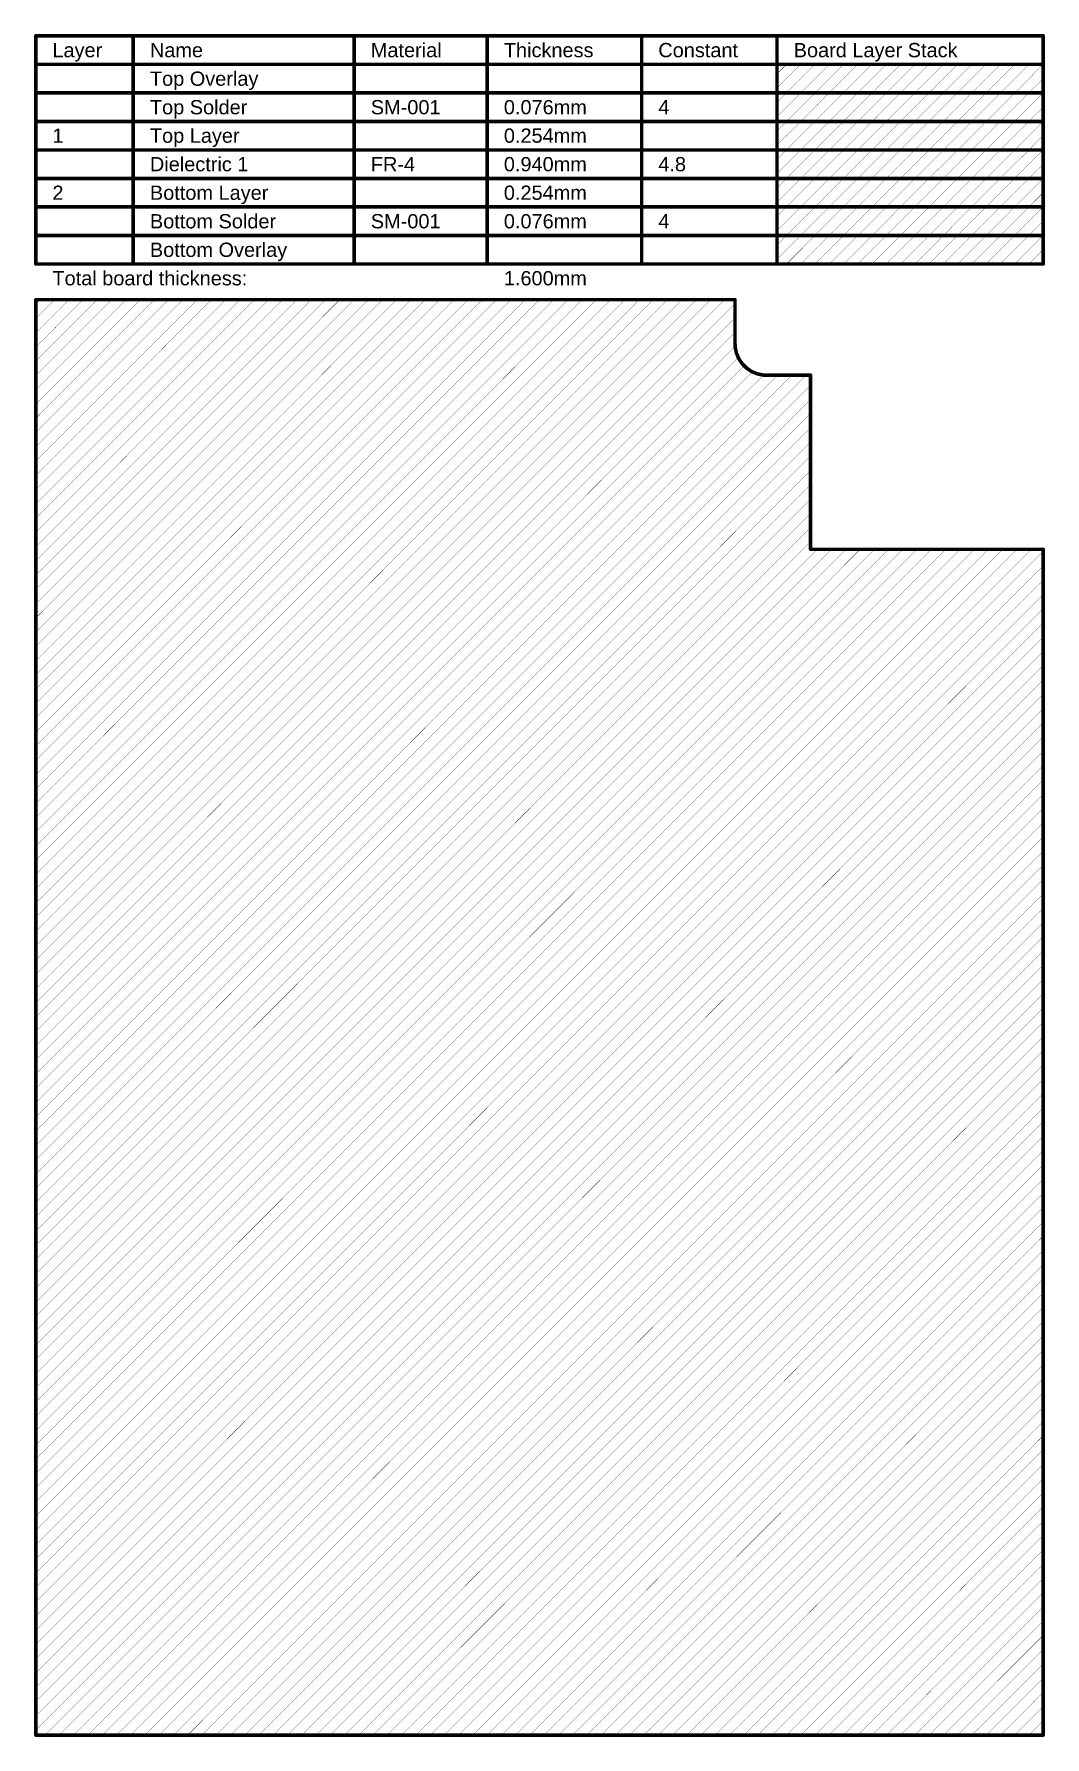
# Model space of a CAD drawing. Header units: inches. Extents: x -18 to 237, y -41 to 211.
# Drawn here: x 99.6 to 207.7, y -41.3 to 140.7 of the extents above; entities that cross this region are included whole.
import ezdxf

# ---------------------------------------------------------------- set-up
doc = ezdxf.new("R2010")
doc.units = ezdxf.units.IN
doc.layers.add('Fabrication', color=76, linetype='Continuous')
doc.styles.add('Arial', font='', dxfattribs={"height": 0.2})
doc.styles.get('Arial').set_extended_font_data('Arial')

msp = doc.modelspace()

# ---------------------------------------------------------------- texts
at = {"layer": 'Fabrication', "style": 'Arial'}
for s, height, p in [('Layer', 1.524, (101.57, 138.26)), ('Name', 1.524, (111.99, 138.26)), ('Material', 1.524, (135.6, 138.26)), ('Thickness', 1.524, (149.82, 138.26)), ('Constant', 1.524, (166.33, 138.26)), ('Board Layer Stack', 1.524, (180.8, 138.26)), ('Top Overlay', 1.524, (111.99, 135.21)), ('Top Solder', 1.524, (111.99, 132.16)), ('SM-001', 1.524, (135.6, 132.16)), ('0.076mm', 1.524, (149.82, 132.16)), ('4', 1.52, (166.33, 132.16)), ('1', 1.52, (101.57, 129.12)), ('Top Layer', 1.524, (111.99, 129.12)), ('0.254mm', 1.524, (149.82, 129.12)), ('Dielectric 1', 1.524, (111.99, 126.07)), ('FR-4', 1.524, (135.6, 126.07)), ('0.940mm', 1.524, (149.82, 126.07)), ('4.8', 1.524, (166.33, 126.07)), ('2', 1.52, (101.57, 123.02)), ('Bottom Layer', 1.524, (111.99, 123.02)), ('0.254mm', 1.524, (149.82, 123.02)), ('Bottom Solder', 1.524, (111.99, 119.97)), ('SM-001', 1.524, (135.6, 119.97)), ('0.076mm', 1.524, (149.82, 119.97)), ('4', 1.52, (166.33, 119.97)), ('Bottom Overlay', 1.524, (111.99, 116.92)), ('Total board thickness:', 1.524, (101.57, 113.88)), ('1.600mm', 1.524, (149.82, 113.88))]:
    msp.add_text(s, height=height, dxfattribs=at).set_placement(p)

# ---------------------------------------------------------------- linework, layer by layer
at = {"layer": 'Fabrication'}
for points, const_width in [([(99.8, 116.16), (99.8, 140.55)], 0.381), ([(99.8, 140.55), (207.46, 140.55)], 0.381), ([(110.21, 116.16), (110.21, 140.55)], 0.381), ([(133.82, 116.16), (133.82, 140.55)], 0.381), ([(148.04, 116.16), (148.04, 140.55)], 0.381), ([(164.55, 116.16), (164.55, 140.55)], 0.381), ([(179.02, 116.16), (179.02, 140.55)], 0.381), ([(207.46, 116.16), (207.46, 140.55)], 0.381), ([(99.8, 137.5), (207.46, 137.5)], 0.381), ([(179.02, 136.49), (180.03, 137.5)], 0.0254), ([(179.02, 134.97), (181.56, 137.5)], 0.0254), ([(180.03, 134.45), (183.08, 137.5)], 0.0254), ([(181.56, 134.45), (184.6, 137.5)], 0.0254), ([(183.08, 134.45), (186.13, 137.5)], 0.0254), ([(184.6, 134.45), (187.65, 137.5)], 0.0254), ([(186.13, 134.45), (189.18, 137.5)], 0.0254), ([(187.65, 134.45), (190.7, 137.5)], 0.0254), ([(189.18, 134.45), (192.22, 137.5)], 0.0254), ([(190.7, 134.45), (193.75, 137.5)], 0.0254), ([(192.22, 134.45), (195.27, 137.5)], 0.0254), ([(193.75, 134.45), (196.8, 137.5)], 0.0254), ([(195.27, 134.45), (198.32, 137.5)], 0.0254), ([(196.8, 134.45), (199.84, 137.5)], 0.0254), ([(198.32, 134.45), (201.37, 137.5)], 0.0254), ([(199.84, 134.45), (202.89, 137.5)], 0.0254), ([(201.37, 134.45), (204.42, 137.5)], 0.0254), ([(202.89, 134.45), (205.94, 137.5)], 0.0254), ([(204.42, 134.45), (207.46, 137.5)], 0.0254), ([(205.94, 134.45), (207.46, 135.97)], 0.0254), ([(99.8, 134.45), (110.21, 134.45)], 0.381), ([(110.21, 134.45), (133.82, 134.45)], 0.381), ([(133.82, 134.45), (148.04, 134.45)], 0.381), ([(148.04, 134.45), (164.55, 134.45)], 0.381), ([(164.55, 134.45), (179.02, 134.45)], 0.381), ([(179.02, 134.45), (207.46, 134.45)], 0.381), ([(179.02, 133.44), (180.03, 134.45)], 0.0254), ([(179.02, 131.92), (181.56, 134.45)], 0.0254), ([(180.03, 131.4), (183.08, 134.45)], 0.0254), ([(181.56, 131.4), (184.6, 134.45)], 0.0254), ([(183.08, 131.4), (186.13, 134.45)], 0.0254), ([(184.6, 131.4), (187.65, 134.45)], 0.0254), ([(186.13, 131.4), (189.18, 134.45)], 0.0254), ([(187.65, 131.4), (190.7, 134.45)], 0.0254), ([(189.18, 131.4), (192.22, 134.45)], 0.0254), ([(190.7, 131.4), (193.75, 134.45)], 0.0254), ([(192.22, 131.4), (195.27, 134.45)], 0.0254), ([(193.75, 131.4), (196.8, 134.45)], 0.0254), ([(195.27, 131.4), (198.32, 134.45)], 0.0254), ([(196.8, 131.4), (199.84, 134.45)], 0.0254), ([(198.32, 131.4), (201.37, 134.45)], 0.0254), ([(199.84, 131.4), (202.89, 134.45)], 0.0254), ([(201.37, 131.4), (204.42, 134.45)], 0.0254), ([(202.89, 131.4), (205.94, 134.45)], 0.0254), ([(204.42, 131.4), (207.46, 134.45)], 0.0254), ([(205.94, 131.4), (207.46, 132.93)], 0.0254), ([(99.8, 131.4), (110.21, 131.4)], 0.381), ([(110.21, 131.4), (133.82, 131.4)], 0.381), ([(133.82, 131.4), (148.04, 131.4)], 0.381), ([(148.04, 131.4), (164.55, 131.4)], 0.381), ([(164.55, 131.4), (179.02, 131.4)], 0.381), ([(179.02, 131.4), (207.46, 131.4)], 0.381), ([(179.02, 130.39), (180.03, 131.4)], 0.0254), ([(179.02, 128.87), (181.56, 131.4)], 0.0254), ([(180.03, 128.35), (183.08, 131.4)], 0.0254), ([(181.56, 128.35), (184.6, 131.4)], 0.0254), ([(183.08, 128.35), (186.13, 131.4)], 0.0254), ([(184.6, 128.35), (187.65, 131.4)], 0.0254), ([(186.13, 128.35), (189.18, 131.4)], 0.0254), ([(187.65, 128.35), (190.7, 131.4)], 0.0254), ([(189.18, 128.35), (192.22, 131.4)], 0.0254), ([(190.7, 128.35), (193.75, 131.4)], 0.0254), ([(192.22, 128.35), (195.27, 131.4)], 0.0254), ([(193.75, 128.35), (196.8, 131.4)], 0.0254), ([(195.27, 128.35), (198.32, 131.4)], 0.0254), ([(196.8, 128.35), (199.84, 131.4)], 0.0254), ([(198.32, 128.35), (201.37, 131.4)], 0.0254), ([(199.84, 128.35), (202.89, 131.4)], 0.0254), ([(201.37, 128.35), (204.42, 131.4)], 0.0254), ([(202.89, 128.35), (205.94, 131.4)], 0.0254), ([(204.42, 128.35), (207.46, 131.4)], 0.0254), ([(205.94, 128.35), (207.46, 129.88)], 0.0254), ([(99.8, 128.35), (110.21, 128.35)], 0.381), ([(110.21, 128.35), (133.82, 128.35)], 0.381), ([(133.82, 128.35), (148.04, 128.35)], 0.381), ([(148.04, 128.35), (164.55, 128.35)], 0.381), ([(164.55, 128.35), (179.02, 128.35)], 0.381), ([(179.02, 128.35), (207.46, 128.35)], 0.381), ([(179.02, 127.35), (180.03, 128.35)], 0.0254), ([(179.02, 125.82), (181.56, 128.35)], 0.0254), ([(180.03, 125.31), (183.08, 128.35)], 0.0254), ([(181.56, 125.31), (184.6, 128.35)], 0.0254), ([(183.08, 125.31), (186.13, 128.35)], 0.0254), ([(184.6, 125.31), (187.65, 128.35)], 0.0254), ([(186.13, 125.31), (189.18, 128.35)], 0.0254), ([(187.65, 125.31), (190.7, 128.35)], 0.0254), ([(189.18, 125.31), (192.22, 128.35)], 0.0254), ([(190.7, 125.31), (193.75, 128.35)], 0.0254), ([(192.22, 125.31), (195.27, 128.35)], 0.0254), ([(193.75, 125.31), (196.8, 128.35)], 0.0254), ([(195.27, 125.31), (198.32, 128.35)], 0.0254), ([(196.8, 125.31), (199.84, 128.35)], 0.0254), ([(198.32, 125.31), (201.37, 128.35)], 0.0254), ([(199.84, 125.31), (202.89, 128.35)], 0.0254), ([(201.37, 125.31), (204.42, 128.35)], 0.0254), ([(202.89, 125.31), (205.94, 128.35)], 0.0254), ([(204.42, 125.31), (207.46, 128.35)], 0.0254), ([(205.94, 125.31), (207.46, 126.83)], 0.0254), ([(99.8, 125.31), (110.21, 125.31)], 0.381), ([(110.21, 125.31), (133.82, 125.31)], 0.381), ([(133.82, 125.31), (148.04, 125.31)], 0.381), ([(148.04, 125.31), (164.55, 125.31)], 0.381), ([(164.55, 125.31), (179.02, 125.31)], 0.381), ([(179.02, 125.31), (207.46, 125.31)], 0.381), ([(179.02, 124.3), (180.03, 125.31)], 0.0254), ([(179.02, 122.77), (181.56, 125.31)], 0.0254), ([(180.03, 122.26), (183.08, 125.31)], 0.0254), ([(181.56, 122.26), (184.6, 125.31)], 0.0254), ([(183.08, 122.26), (186.13, 125.31)], 0.0254), ([(184.6, 122.26), (187.65, 125.31)], 0.0254), ([(186.13, 122.26), (189.18, 125.31)], 0.0254), ([(187.65, 122.26), (190.7, 125.31)], 0.0254), ([(189.18, 122.26), (192.22, 125.31)], 0.0254), ([(190.7, 122.26), (193.75, 125.31)], 0.0254), ([(192.22, 122.26), (195.27, 125.31)], 0.0254), ([(193.75, 122.26), (196.8, 125.31)], 0.0254), ([(195.27, 122.26), (198.32, 125.31)], 0.0254), ([(196.8, 122.26), (199.84, 125.31)], 0.0254), ([(198.32, 122.26), (201.37, 125.31)], 0.0254), ([(199.84, 122.26), (202.89, 125.31)], 0.0254), ([(201.37, 122.26), (204.42, 125.31)], 0.0254), ([(202.89, 122.26), (205.94, 125.31)], 0.0254), ([(204.42, 122.26), (207.46, 125.31)], 0.0254), ([(205.94, 122.26), (207.46, 123.78)], 0.0254), ([(99.8, 122.26), (110.21, 122.26)], 0.381), ([(110.21, 122.26), (133.82, 122.26)], 0.381), ([(133.82, 122.26), (148.04, 122.26)], 0.381), ([(148.04, 122.26), (164.55, 122.26)], 0.381), ([(164.55, 122.26), (179.02, 122.26)], 0.381), ([(179.02, 122.26), (207.46, 122.26)], 0.381), ([(179.02, 121.25), (180.03, 122.26)], 0.0254), ([(179.02, 119.73), (181.56, 122.26)], 0.0254), ([(180.03, 119.21), (183.08, 122.26)], 0.0254), ([(181.56, 119.21), (184.6, 122.26)], 0.0254), ([(183.08, 119.21), (186.13, 122.26)], 0.0254), ([(184.6, 119.21), (187.65, 122.26)], 0.0254), ([(186.13, 119.21), (189.18, 122.26)], 0.0254), ([(187.65, 119.21), (190.7, 122.26)], 0.0254), ([(189.18, 119.21), (192.22, 122.26)], 0.0254), ([(190.7, 119.21), (193.75, 122.26)], 0.0254), ([(192.22, 119.21), (195.27, 122.26)], 0.0254), ([(193.75, 119.21), (196.8, 122.26)], 0.0254), ([(195.27, 119.21), (198.32, 122.26)], 0.0254), ([(196.8, 119.21), (199.84, 122.26)], 0.0254), ([(198.32, 119.21), (201.37, 122.26)], 0.0254), ([(199.84, 119.21), (202.89, 122.26)], 0.0254), ([(201.37, 119.21), (204.42, 122.26)], 0.0254), ([(202.89, 119.21), (205.94, 122.26)], 0.0254), ([(204.42, 119.21), (207.46, 122.26)], 0.0254), ([(205.94, 119.21), (207.46, 120.73)], 0.0254), ([(99.8, 119.21), (110.21, 119.21)], 0.381), ([(110.21, 119.21), (133.82, 119.21)], 0.381), ([(133.82, 119.21), (148.04, 119.21)], 0.381), ([(148.04, 119.21), (164.55, 119.21)], 0.381), ([(164.55, 119.21), (179.02, 119.21)], 0.381), ([(179.02, 119.21), (207.46, 119.21)], 0.381), ([(179.02, 118.2), (180.03, 119.21)], 0.0254), ([(179.02, 116.68), (181.56, 119.21)], 0.0254), ([(180.03, 116.16), (183.08, 119.21)], 0.0254), ([(181.56, 116.16), (184.6, 119.21)], 0.0254), ([(183.08, 116.16), (186.13, 119.21)], 0.0254), ([(184.6, 116.16), (187.65, 119.21)], 0.0254), ([(186.13, 116.16), (189.18, 119.21)], 0.0254), ([(187.65, 116.16), (190.7, 119.21)], 0.0254), ([(189.18, 116.16), (192.22, 119.21)], 0.0254), ([(190.7, 116.16), (193.75, 119.21)], 0.0254), ([(192.22, 116.16), (195.27, 119.21)], 0.0254), ([(193.75, 116.16), (196.8, 119.21)], 0.0254), ([(195.27, 116.16), (198.32, 119.21)], 0.0254), ([(196.8, 116.16), (199.84, 119.21)], 0.0254), ([(198.32, 116.16), (201.37, 119.21)], 0.0254), ([(199.84, 116.16), (202.89, 119.21)], 0.0254), ([(201.37, 116.16), (204.42, 119.21)], 0.0254), ([(202.89, 116.16), (205.94, 119.21)], 0.0254), ([(204.42, 116.16), (207.46, 119.21)], 0.0254), ([(205.94, 116.16), (207.46, 117.69)], 0.0254), ([(99.8, 116.16), (110.21, 116.16)], 0.381), ([(110.21, 116.16), (133.82, 116.16)], 0.381), ([(133.82, 116.16), (148.04, 116.16)], 0.381), ([(148.04, 116.16), (164.55, 116.16)], 0.381), ([(164.55, 116.16), (179.02, 116.16)], 0.381), ([(179.02, 116.16), (207.46, 116.16)], 0.381), ([(99.8, 112.35), (174.53, 112.35)], 0.381), ([(99.8, 112.35), (99.8, -41.07)], 0.381), ([(99.8, 111.86), (100.3, 112.37)], 0.0254), ([(99.8, 110.34), (101.83, 112.37)], 0.0254), ([(99.8, 108.81), (103.35, 112.37)], 0.0254), ([(99.8, 107.29), (104.87, 112.37)], 0.0254), ([(99.8, 105.77), (106.4, 112.37)], 0.0254), ([(99.8, 104.24), (107.92, 112.37)], 0.0254), ([(99.8, 102.72), (109.45, 112.37)], 0.0254), ([(99.8, 101.19), (110.97, 112.37)], 0.0254), ([(99.8, 99.67), (112.49, 112.37)], 0.0254), ([(99.8, 98.15), (114.02, 112.37)], 0.0254), ([(99.8, 96.62), (115.54, 112.37)], 0.0254), ([(99.8, 95.1), (117.07, 112.37)], 0.0254), ([(99.8, 93.57), (118.59, 112.37)], 0.0254), ([(99.8, 92.05), (120.11, 112.37)], 0.0254), ([(99.8, 90.53), (121.64, 112.37)], 0.0254), ([(99.8, 89), (123.16, 112.37)], 0.0254), ([(99.8, 87.48), (124.69, 112.37)], 0.0254), ([(99.8, 85.95), (126.21, 112.37)], 0.0254), ([(99.8, 84.43), (127.73, 112.37)], 0.0254), ([(99.8, 82.91), (129.26, 112.37)], 0.0254), ([(99.8, 81.38), (130.78, 112.37)], 0.0254), ([(99.8, 79.86), (132.31, 112.37)], 0.0254), ([(99.8, 78.33), (133.83, 112.37)], 0.0254), ([(99.8, 76.81), (135.35, 112.37)], 0.0254), ([(99.8, 75.29), (136.88, 112.37)], 0.0254), ([(99.8, 73.76), (138.4, 112.37)], 0.0254), ([(99.8, 72.24), (139.93, 112.37)], 0.0254), ([(99.8, 70.71), (141.45, 112.37)], 0.0254), ([(99.8, 69.19), (142.97, 112.37)], 0.0254), ([(99.8, 67.67), (144.5, 112.37)], 0.0254), ([(99.8, 66.14), (146.02, 112.37)], 0.0254), ([(99.8, 64.62), (147.55, 112.37)], 0.0254), ([(99.8, 63.09), (149.07, 112.37)], 0.0254), ([(99.8, 61.57), (150.59, 112.37)], 0.0254), ([(99.8, 60.05), (152.12, 112.37)], 0.0254), ([(99.8, 58.52), (153.64, 112.37)], 0.0254), ([(99.8, 57), (155.17, 112.37)], 0.0254), ([(99.8, 55.47), (156.69, 112.37)], 0.0254), ([(99.8, 53.95), (158.21, 112.37)], 0.0254), ([(99.8, 52.43), (159.74, 112.37)], 0.0254), ([(99.8, 50.9), (161.26, 112.37)], 0.0254), ([(99.8, 49.38), (162.79, 112.37)], 0.0254), ([(99.8, 47.85), (164.31, 112.37)], 0.0254), ([(99.8, 46.33), (165.83, 112.37)], 0.0254), ([(99.8, 44.81), (167.36, 112.37)], 0.0254), ([(99.8, 43.28), (168.88, 112.37)], 0.0254), ([(99.8, 41.76), (170.41, 112.37)], 0.0254), ([(99.8, 40.23), (171.93, 112.37)], 0.0254), ([(99.8, 38.71), (173.45, 112.37)], 0.0254), ([(99.8, 37.19), (174.53, 111.92)], 0.0254), ([(174.53, 112.35), (174.53, 107.64)], 0.381), ([(99.8, 35.66), (174.53, 110.39)], 0.0254), ([(99.8, 34.14), (174.53, 108.87)], 0.0254), ([(174.53, 107.64), (174.54, 107.31)], 0.381), ([(174.54, 107.31), (174.67, 106.67)], 0.381), ([(99.8, 32.61), (174.54, 107.36)], 0.0254), ([(99.8, 31.09), (174.88, 106.18)], 0.0254), ([(174.67, 106.67), (174.92, 106.06)], 0.381), ([(174.92, 106.06), (175.29, 105.51)], 0.381), ([(175.29, 105.51), (175.76, 105.04)], 0.381), ([(99.8, 29.57), (175.52, 105.29)], 0.0254), ([(99.8, 28.04), (176.41, 104.65)], 0.0254), ([(99.8, 26.52), (177.59, 104.31)], 0.0254), ([(99.8, 24.99), (179.1, 104.3)], 0.0254), ([(99.8, 23.47), (180.62, 104.3)], 0.0254), ([(99.8, 21.95), (182.15, 104.3)], 0.0254), ([(175.76, 105.04), (176.3, 104.67)], 0.381), ([(176.3, 104.67), (176.91, 104.42)], 0.381), ([(176.91, 104.42), (177.56, 104.29)], 0.381), ([(177.56, 104.29), (177.89, 104.28)], 0.381), ([(177.89, 104.28), (182.6, 104.28)], 0.381), ([(182.6, 104.28), (182.6, 85.66)], 0.381), ([(99.8, 20.42), (182.6, 103.23)], 0.0254), ([(99.8, 18.9), (182.6, 101.7)], 0.0254), ([(99.8, 17.37), (182.6, 100.18)], 0.0254), ([(99.8, 15.85), (182.6, 98.65)], 0.0254), ([(99.8, 14.33), (182.6, 97.13)], 0.0254), ([(99.8, 12.8), (182.6, 95.61)], 0.0254), ([(99.8, 11.28), (182.6, 94.08)], 0.0254), ([(99.8, 9.75), (182.6, 92.56)], 0.0254), ([(99.8, 8.23), (182.6, 91.03)], 0.0254), ([(99.8, 6.71), (182.6, 89.51)], 0.0254), ([(99.8, 5.18), (182.6, 87.99)], 0.0254), ([(99.8, 3.66), (182.6, 86.46)], 0.0254), ([(99.8, 2.13), (183.35, 85.68)], 0.0254), ([(99.8, 0.61), (184.87, 85.68)], 0.0254), ([(99.8, -0.91), (186.39, 85.68)], 0.0254), ([(99.8, -2.44), (187.92, 85.68)], 0.0254), ([(99.8, -3.96), (189.44, 85.68)], 0.0254), ([(99.8, -5.49), (190.97, 85.68)], 0.0254), ([(99.8, -7.01), (192.49, 85.68)], 0.0254), ([(99.8, -8.53), (194.01, 85.68)], 0.0254), ([(99.8, -10.06), (195.54, 85.68)], 0.0254), ([(99.8, -11.58), (197.06, 85.68)], 0.0254), ([(99.8, -13.11), (198.59, 85.68)], 0.0254), ([(99.8, -14.63), (200.11, 85.68)], 0.0254), ([(99.8, -16.15), (201.63, 85.68)], 0.0254), ([(99.8, -17.68), (203.16, 85.68)], 0.0254), ([(99.8, -19.2), (204.68, 85.68)], 0.0254), ([(99.8, -20.73), (206.21, 85.68)], 0.0254), ([(182.6, 85.66), (207.46, 85.66)], 0.381), ([(207.46, 85.66), (207.46, -41.07)], 0.381), ([(99.8, -22.25), (207.46, 85.42)], 0.0254), ([(99.8, -23.77), (207.46, 83.89)], 0.0254), ([(99.8, -25.3), (207.46, 82.37)], 0.0254), ([(99.8, -26.82), (207.46, 80.85)], 0.0254), ([(99.8, -28.35), (207.46, 79.32)], 0.0254), ([(99.8, -29.87), (207.46, 77.8)], 0.0254), ([(99.8, -31.39), (207.46, 76.27)], 0.0254), ([(99.8, -32.92), (207.46, 74.75)], 0.0254), ([(99.8, -34.44), (207.46, 73.23)], 0.0254), ([(99.8, -35.97), (207.46, 71.7)], 0.0254), ([(99.8, -37.49), (207.46, 70.18)], 0.0254), ([(99.8, -39.01), (207.46, 68.65)], 0.0254), ([(99.8, -40.54), (207.46, 67.13)], 0.0254), ([(100.77, -41.09), (207.46, 65.61)], 0.0254), ([(102.29, -41.09), (207.46, 64.08)], 0.0254), ([(103.82, -41.09), (207.46, 62.56)], 0.0254), ([(105.34, -41.09), (207.46, 61.03)], 0.0254), ([(106.87, -41.09), (207.46, 59.51)], 0.0254), ([(108.39, -41.09), (207.46, 57.99)], 0.0254), ([(109.91, -41.09), (207.46, 56.46)], 0.0254), ([(111.44, -41.09), (207.46, 54.94)], 0.0254), ([(112.96, -41.09), (207.46, 53.41)], 0.0254), ([(114.49, -41.09), (207.46, 51.89)], 0.0254), ([(116.01, -41.09), (207.46, 50.37)], 0.0254), ([(117.53, -41.09), (207.46, 48.84)], 0.0254), ([(119.06, -41.09), (207.46, 47.32)], 0.0254), ([(120.58, -41.09), (207.46, 45.79)], 0.0254), ([(122.11, -41.09), (207.46, 44.27)], 0.0254), ([(123.63, -41.09), (207.46, 42.75)], 0.0254), ([(125.15, -41.09), (207.46, 41.22)], 0.0254), ([(126.68, -41.09), (207.46, 39.7)], 0.0254), ([(128.2, -41.09), (207.46, 38.17)], 0.0254), ([(129.73, -41.09), (207.46, 36.65)], 0.0254), ([(131.25, -41.09), (207.46, 35.13)], 0.0254), ([(132.77, -41.09), (207.46, 33.6)], 0.0254), ([(134.3, -41.09), (207.46, 32.08)], 0.0254), ([(135.82, -41.09), (207.46, 30.55)], 0.0254), ([(137.35, -41.09), (207.46, 29.03)], 0.0254), ([(138.87, -41.09), (207.46, 27.51)], 0.0254), ([(140.39, -41.09), (207.46, 25.98)], 0.0254), ([(141.92, -41.09), (207.46, 24.46)], 0.0254), ([(143.44, -41.09), (207.46, 22.93)], 0.0254), ([(144.97, -41.09), (207.46, 21.41)], 0.0254), ([(146.49, -41.09), (207.46, 19.89)], 0.0254), ([(148.01, -41.09), (207.46, 18.36)], 0.0254), ([(149.54, -41.09), (207.46, 16.84)], 0.0254), ([(151.06, -41.09), (207.46, 15.31)], 0.0254), ([(152.59, -41.09), (207.46, 13.79)], 0.0254), ([(154.11, -41.09), (207.46, 12.27)], 0.0254), ([(155.63, -41.09), (207.46, 10.74)], 0.0254), ([(157.16, -41.09), (207.46, 9.22)], 0.0254), ([(158.68, -41.09), (207.46, 7.69)], 0.0254), ([(160.21, -41.09), (207.46, 6.17)], 0.0254), ([(161.73, -41.09), (207.46, 4.65)], 0.0254), ([(163.25, -41.09), (207.46, 3.12)], 0.0254), ([(164.78, -41.09), (207.46, 1.6)], 0.0254), ([(166.3, -41.09), (207.46, 0.07)], 0.0254), ([(167.83, -41.09), (207.46, -1.45)], 0.0254), ([(169.35, -41.09), (207.46, -2.97)], 0.0254), ([(170.87, -41.09), (207.46, -4.5)], 0.0254), ([(172.4, -41.09), (207.46, -6.02)], 0.0254), ([(173.92, -41.09), (207.46, -7.55)], 0.0254), ([(175.45, -41.09), (207.46, -9.07)], 0.0254), ([(176.97, -41.09), (207.46, -10.59)], 0.0254), ([(178.49, -41.09), (207.46, -12.12)], 0.0254), ([(180.02, -41.09), (207.46, -13.64)], 0.0254), ([(181.54, -41.09), (207.46, -15.17)], 0.0254), ([(183.07, -41.09), (207.46, -16.69)], 0.0254), ([(184.59, -41.09), (207.46, -18.21)], 0.0254), ([(186.11, -41.09), (207.46, -19.74)], 0.0254), ([(187.64, -41.09), (207.46, -21.26)], 0.0254), ([(189.16, -41.09), (207.46, -22.79)], 0.0254), ([(190.69, -41.09), (207.46, -24.31)], 0.0254), ([(192.21, -41.09), (207.46, -25.83)], 0.0254), ([(193.73, -41.09), (207.46, -27.36)], 0.0254), ([(195.26, -41.09), (207.46, -28.88)], 0.0254), ([(196.78, -41.09), (207.46, -30.41)], 0.0254), ([(198.31, -41.09), (207.46, -31.93)], 0.0254), ([(199.83, -41.09), (207.46, -33.45)], 0.0254), ([(201.35, -41.09), (207.46, -34.98)], 0.0254), ([(202.88, -41.09), (207.46, -36.5)], 0.0254), ([(204.4, -41.09), (207.46, -38.03)], 0.0254), ([(205.93, -41.09), (207.46, -39.55)], 0.0254), ([(99.8, -41.07), (207.46, -41.07)], 0.381)]:
    msp.add_lwpolyline(points, dxfattribs=dict(at, const_width=const_width))
for points, const_width in [([(99.7, 140.55, 1), (99.89, 140.55, 1)], 0.191), ([(99.7, 140.55, 1), (99.89, 140.55, 1)], 0.191), ([(110.11, 140.55, 1), (110.3, 140.55, 1)], 0.191), ([(133.73, 140.55, 1), (133.92, 140.55, 1)], 0.191), ([(147.95, 140.55, 1), (148.14, 140.55, 1)], 0.191), ([(164.46, 140.55, 1), (164.65, 140.55, 1)], 0.191), ([(178.93, 140.55, 1), (179.12, 140.55, 1)], 0.191), ([(207.37, 140.55, 1), (207.56, 140.55, 1)], 0.191), ([(207.37, 140.55, 1), (207.56, 140.55, 1)], 0.191), ([(99.7, 137.5, 1), (99.89, 137.5, 1)], 0.191), ([(179.02, 136.49, 1), (179.03, 136.49, 1)], 0.0127), ([(180.03, 137.5, 1), (180.04, 137.5, 1)], 0.0127), ([(181.55, 137.5, 1), (181.56, 137.5, 1)], 0.0127), ([(183.07, 137.5, 1), (183.09, 137.5, 1)], 0.0127), ([(184.6, 137.5, 1), (184.61, 137.5, 1)], 0.0127), ([(186.12, 137.5, 1), (186.14, 137.5, 1)], 0.0127), ([(187.65, 137.5, 1), (187.66, 137.5, 1)], 0.0127), ([(189.17, 137.5, 1), (189.18, 137.5, 1)], 0.0127), ([(190.69, 137.5, 1), (190.71, 137.5, 1)], 0.0127), ([(192.22, 137.5, 1), (192.23, 137.5, 1)], 0.0127), ([(193.74, 137.5, 1), (193.76, 137.5, 1)], 0.0127), ([(195.27, 137.5, 1), (195.28, 137.5, 1)], 0.0127), ([(196.79, 137.5, 1), (196.8, 137.5, 1)], 0.0127), ([(198.31, 137.5, 1), (198.33, 137.5, 1)], 0.0127), ([(199.84, 137.5, 1), (199.85, 137.5, 1)], 0.0127), ([(201.36, 137.5, 1), (201.38, 137.5, 1)], 0.0127), ([(202.89, 137.5, 1), (202.9, 137.5, 1)], 0.0127), ([(204.41, 137.5, 1), (204.42, 137.5, 1)], 0.0127), ([(205.93, 137.5, 1), (205.95, 137.5, 1)], 0.0127), ([(207.37, 137.5, 1), (207.56, 137.5, 1)], 0.191), ([(207.46, 137.5, 1), (207.47, 137.5, 1)], 0.0127), ([(179.02, 134.97, 1), (179.03, 134.97, 1)], 0.0127), ([(207.46, 135.97, 1), (207.47, 135.97, 1)], 0.0127), ([(99.7, 134.45, 1), (99.89, 134.45, 1)], 0.191), ([(110.11, 134.45, 1), (110.3, 134.45, 1)], 0.191), ([(110.11, 134.45, 1), (110.3, 134.45, 1)], 0.191), ([(133.73, 134.45, 1), (133.92, 134.45, 1)], 0.191), ([(133.73, 134.45, 1), (133.92, 134.45, 1)], 0.191), ([(147.95, 134.45, 1), (148.14, 134.45, 1)], 0.191), ([(147.95, 134.45, 1), (148.14, 134.45, 1)], 0.191), ([(164.46, 134.45, 1), (164.65, 134.45, 1)], 0.191), ([(164.46, 134.45, 1), (164.65, 134.45, 1)], 0.191), ([(178.93, 134.45, 1), (179.12, 134.45, 1)], 0.191), ([(178.93, 134.45, 1), (179.12, 134.45, 1)], 0.191), ([(179.02, 133.44, 1), (179.03, 133.44, 1)], 0.0127), ([(180.03, 134.45, 1), (180.04, 134.45, 1)], 0.0127), ([(180.03, 134.45, 1), (180.04, 134.45, 1)], 0.0127), ([(181.55, 134.45, 1), (181.56, 134.45, 1)], 0.0127), ([(181.55, 134.45, 1), (181.56, 134.45, 1)], 0.0127), ([(183.07, 134.45, 1), (183.09, 134.45, 1)], 0.0127), ([(183.07, 134.45, 1), (183.09, 134.45, 1)], 0.0127), ([(184.6, 134.45, 1), (184.61, 134.45, 1)], 0.0127), ([(184.6, 134.45, 1), (184.61, 134.45, 1)], 0.0127), ([(186.12, 134.45, 1), (186.14, 134.45, 1)], 0.0127), ([(186.12, 134.45, 1), (186.14, 134.45, 1)], 0.0127), ([(187.65, 134.45, 1), (187.66, 134.45, 1)], 0.0127), ([(187.65, 134.45, 1), (187.66, 134.45, 1)], 0.0127), ([(189.17, 134.45, 1), (189.18, 134.45, 1)], 0.0127), ([(189.17, 134.45, 1), (189.18, 134.45, 1)], 0.0127), ([(190.69, 134.45, 1), (190.71, 134.45, 1)], 0.0127), ([(190.69, 134.45, 1), (190.71, 134.45, 1)], 0.0127), ([(192.22, 134.45, 1), (192.23, 134.45, 1)], 0.0127), ([(192.22, 134.45, 1), (192.23, 134.45, 1)], 0.0127), ([(193.74, 134.45, 1), (193.76, 134.45, 1)], 0.0127), ([(193.74, 134.45, 1), (193.76, 134.45, 1)], 0.0127), ([(195.27, 134.45, 1), (195.28, 134.45, 1)], 0.0127), ([(195.27, 134.45, 1), (195.28, 134.45, 1)], 0.0127), ([(196.79, 134.45, 1), (196.8, 134.45, 1)], 0.0127), ([(196.79, 134.45, 1), (196.8, 134.45, 1)], 0.0127), ([(198.31, 134.45, 1), (198.33, 134.45, 1)], 0.0127), ([(198.31, 134.45, 1), (198.33, 134.45, 1)], 0.0127), ([(199.84, 134.45, 1), (199.85, 134.45, 1)], 0.0127), ([(199.84, 134.45, 1), (199.85, 134.45, 1)], 0.0127), ([(201.36, 134.45, 1), (201.38, 134.45, 1)], 0.0127), ([(201.36, 134.45, 1), (201.38, 134.45, 1)], 0.0127), ([(202.89, 134.45, 1), (202.9, 134.45, 1)], 0.0127), ([(202.89, 134.45, 1), (202.9, 134.45, 1)], 0.0127), ([(204.41, 134.45, 1), (204.42, 134.45, 1)], 0.0127), ([(204.41, 134.45, 1), (204.42, 134.45, 1)], 0.0127), ([(205.93, 134.45, 1), (205.95, 134.45, 1)], 0.0127), ([(205.93, 134.45, 1), (205.95, 134.45, 1)], 0.0127), ([(207.37, 134.45, 1), (207.56, 134.45, 1)], 0.191), ([(207.46, 134.45, 1), (207.47, 134.45, 1)], 0.0127), ([(207.46, 132.93, 1), (207.47, 132.93, 1)], 0.0127), ([(99.7, 131.4, 1), (99.89, 131.4, 1)], 0.191), ([(110.11, 131.4, 1), (110.3, 131.4, 1)], 0.191), ([(110.11, 131.4, 1), (110.3, 131.4, 1)], 0.191), ([(133.73, 131.4, 1), (133.92, 131.4, 1)], 0.191), ([(133.73, 131.4, 1), (133.92, 131.4, 1)], 0.191), ([(147.95, 131.4, 1), (148.14, 131.4, 1)], 0.191), ([(147.95, 131.4, 1), (148.14, 131.4, 1)], 0.191), ([(164.46, 131.4, 1), (164.65, 131.4, 1)], 0.191), ([(164.46, 131.4, 1), (164.65, 131.4, 1)], 0.191), ([(178.93, 131.4, 1), (179.12, 131.4, 1)], 0.191), ([(178.93, 131.4, 1), (179.12, 131.4, 1)], 0.191), ([(179.02, 131.92, 1), (179.03, 131.92, 1)], 0.0127), ([(180.03, 131.4, 1), (180.04, 131.4, 1)], 0.0127), ([(180.03, 131.4, 1), (180.04, 131.4, 1)], 0.0127), ([(181.55, 131.4, 1), (181.56, 131.4, 1)], 0.0127), ([(181.55, 131.4, 1), (181.56, 131.4, 1)], 0.0127), ([(183.07, 131.4, 1), (183.09, 131.4, 1)], 0.0127), ([(183.07, 131.4, 1), (183.09, 131.4, 1)], 0.0127), ([(184.6, 131.4, 1), (184.61, 131.4, 1)], 0.0127), ([(184.6, 131.4, 1), (184.61, 131.4, 1)], 0.0127), ([(186.12, 131.4, 1), (186.14, 131.4, 1)], 0.0127), ([(186.12, 131.4, 1), (186.14, 131.4, 1)], 0.0127), ([(187.65, 131.4, 1), (187.66, 131.4, 1)], 0.0127), ([(187.65, 131.4, 1), (187.66, 131.4, 1)], 0.0127), ([(189.17, 131.4, 1), (189.18, 131.4, 1)], 0.0127), ([(189.17, 131.4, 1), (189.18, 131.4, 1)], 0.0127), ([(190.69, 131.4, 1), (190.71, 131.4, 1)], 0.0127), ([(190.69, 131.4, 1), (190.71, 131.4, 1)], 0.0127), ([(192.22, 131.4, 1), (192.23, 131.4, 1)], 0.0127), ([(192.22, 131.4, 1), (192.23, 131.4, 1)], 0.0127), ([(193.74, 131.4, 1), (193.76, 131.4, 1)], 0.0127), ([(193.74, 131.4, 1), (193.76, 131.4, 1)], 0.0127), ([(195.27, 131.4, 1), (195.28, 131.4, 1)], 0.0127), ([(195.27, 131.4, 1), (195.28, 131.4, 1)], 0.0127), ([(196.79, 131.4, 1), (196.8, 131.4, 1)], 0.0127), ([(196.79, 131.4, 1), (196.8, 131.4, 1)], 0.0127), ([(198.31, 131.4, 1), (198.33, 131.4, 1)], 0.0127), ([(198.31, 131.4, 1), (198.33, 131.4, 1)], 0.0127), ([(199.84, 131.4, 1), (199.85, 131.4, 1)], 0.0127), ([(199.84, 131.4, 1), (199.85, 131.4, 1)], 0.0127), ([(201.36, 131.4, 1), (201.38, 131.4, 1)], 0.0127), ([(201.36, 131.4, 1), (201.38, 131.4, 1)], 0.0127), ([(202.89, 131.4, 1), (202.9, 131.4, 1)], 0.0127), ([(202.89, 131.4, 1), (202.9, 131.4, 1)], 0.0127), ([(204.41, 131.4, 1), (204.42, 131.4, 1)], 0.0127), ([(204.41, 131.4, 1), (204.42, 131.4, 1)], 0.0127), ([(205.93, 131.4, 1), (205.95, 131.4, 1)], 0.0127), ([(205.93, 131.4, 1), (205.95, 131.4, 1)], 0.0127), ([(207.37, 131.4, 1), (207.56, 131.4, 1)], 0.191), ([(207.46, 131.4, 1), (207.47, 131.4, 1)], 0.0127), ([(179.02, 130.39, 1), (179.03, 130.39, 1)], 0.0127), ([(207.46, 129.88, 1), (207.47, 129.88, 1)], 0.0127), ([(99.7, 128.35, 1), (99.89, 128.35, 1)], 0.191), ([(110.11, 128.35, 1), (110.3, 128.35, 1)], 0.191), ([(110.11, 128.35, 1), (110.3, 128.35, 1)], 0.191), ([(133.73, 128.35, 1), (133.92, 128.35, 1)], 0.191), ([(133.73, 128.35, 1), (133.92, 128.35, 1)], 0.191), ([(147.95, 128.35, 1), (148.14, 128.35, 1)], 0.191), ([(147.95, 128.35, 1), (148.14, 128.35, 1)], 0.191), ([(164.46, 128.35, 1), (164.65, 128.35, 1)], 0.191), ([(164.46, 128.35, 1), (164.65, 128.35, 1)], 0.191), ([(178.93, 128.35, 1), (179.12, 128.35, 1)], 0.191), ([(178.93, 128.35, 1), (179.12, 128.35, 1)], 0.191), ([(179.02, 128.87, 1), (179.03, 128.87, 1)], 0.0127), ([(180.03, 128.35, 1), (180.04, 128.35, 1)], 0.0127), ([(180.03, 128.35, 1), (180.04, 128.35, 1)], 0.0127), ([(181.55, 128.35, 1), (181.56, 128.35, 1)], 0.0127), ([(181.55, 128.35, 1), (181.56, 128.35, 1)], 0.0127), ([(183.07, 128.35, 1), (183.09, 128.35, 1)], 0.0127), ([(183.07, 128.35, 1), (183.09, 128.35, 1)], 0.0127), ([(184.6, 128.35, 1), (184.61, 128.35, 1)], 0.0127), ([(184.6, 128.35, 1), (184.61, 128.35, 1)], 0.0127), ([(186.12, 128.35, 1), (186.14, 128.35, 1)], 0.0127), ([(186.12, 128.35, 1), (186.14, 128.35, 1)], 0.0127), ([(187.65, 128.35, 1), (187.66, 128.35, 1)], 0.0127), ([(187.65, 128.35, 1), (187.66, 128.35, 1)], 0.0127), ([(189.17, 128.35, 1), (189.18, 128.35, 1)], 0.0127), ([(189.17, 128.35, 1), (189.18, 128.35, 1)], 0.0127), ([(190.69, 128.35, 1), (190.71, 128.35, 1)], 0.0127), ([(190.69, 128.35, 1), (190.71, 128.35, 1)], 0.0127), ([(192.22, 128.35, 1), (192.23, 128.35, 1)], 0.0127), ([(192.22, 128.35, 1), (192.23, 128.35, 1)], 0.0127), ([(193.74, 128.35, 1), (193.76, 128.35, 1)], 0.0127), ([(193.74, 128.35, 1), (193.76, 128.35, 1)], 0.0127), ([(195.27, 128.35, 1), (195.28, 128.35, 1)], 0.0127), ([(195.27, 128.35, 1), (195.28, 128.35, 1)], 0.0127), ([(196.79, 128.35, 1), (196.8, 128.35, 1)], 0.0127), ([(196.79, 128.35, 1), (196.8, 128.35, 1)], 0.0127), ([(198.31, 128.35, 1), (198.33, 128.35, 1)], 0.0127), ([(198.31, 128.35, 1), (198.33, 128.35, 1)], 0.0127), ([(199.84, 128.35, 1), (199.85, 128.35, 1)], 0.0127), ([(199.84, 128.35, 1), (199.85, 128.35, 1)], 0.0127), ([(201.36, 128.35, 1), (201.38, 128.35, 1)], 0.0127), ([(201.36, 128.35, 1), (201.38, 128.35, 1)], 0.0127), ([(202.89, 128.35, 1), (202.9, 128.35, 1)], 0.0127), ([(202.89, 128.35, 1), (202.9, 128.35, 1)], 0.0127), ([(204.41, 128.35, 1), (204.42, 128.35, 1)], 0.0127), ([(204.41, 128.35, 1), (204.42, 128.35, 1)], 0.0127), ([(205.93, 128.35, 1), (205.95, 128.35, 1)], 0.0127), ([(205.93, 128.35, 1), (205.95, 128.35, 1)], 0.0127), ([(207.37, 128.35, 1), (207.56, 128.35, 1)], 0.191), ([(207.46, 128.35, 1), (207.47, 128.35, 1)], 0.0127), ([(179.02, 127.35, 1), (179.03, 127.35, 1)], 0.0127), ([(179.02, 125.82, 1), (179.03, 125.82, 1)], 0.0127), ([(207.46, 126.83, 1), (207.47, 126.83, 1)], 0.0127), ([(99.7, 125.31, 1), (99.89, 125.31, 1)], 0.191), ([(110.11, 125.31, 1), (110.3, 125.31, 1)], 0.191), ([(110.11, 125.31, 1), (110.3, 125.31, 1)], 0.191), ([(133.73, 125.31, 1), (133.92, 125.31, 1)], 0.191), ([(133.73, 125.31, 1), (133.92, 125.31, 1)], 0.191), ([(147.95, 125.31, 1), (148.14, 125.31, 1)], 0.191), ([(147.95, 125.31, 1), (148.14, 125.31, 1)], 0.191), ([(164.46, 125.31, 1), (164.65, 125.31, 1)], 0.191), ([(164.46, 125.31, 1), (164.65, 125.31, 1)], 0.191), ([(178.93, 125.31, 1), (179.12, 125.31, 1)], 0.191), ([(178.93, 125.31, 1), (179.12, 125.31, 1)], 0.191), ([(179.02, 124.3, 1), (179.03, 124.3, 1)], 0.0127), ([(180.03, 125.31, 1), (180.04, 125.31, 1)], 0.0127), ([(180.03, 125.31, 1), (180.04, 125.31, 1)], 0.0127), ([(181.55, 125.31, 1), (181.56, 125.31, 1)], 0.0127), ([(181.55, 125.31, 1), (181.56, 125.31, 1)], 0.0127), ([(183.07, 125.31, 1), (183.09, 125.31, 1)], 0.0127), ([(183.07, 125.31, 1), (183.09, 125.31, 1)], 0.0127), ([(184.6, 125.31, 1), (184.61, 125.31, 1)], 0.0127), ([(184.6, 125.31, 1), (184.61, 125.31, 1)], 0.0127), ([(186.12, 125.31, 1), (186.14, 125.31, 1)], 0.0127), ([(186.12, 125.31, 1), (186.14, 125.31, 1)], 0.0127), ([(187.65, 125.31, 1), (187.66, 125.31, 1)], 0.0127), ([(187.65, 125.31, 1), (187.66, 125.31, 1)], 0.0127), ([(189.17, 125.31, 1), (189.18, 125.31, 1)], 0.0127), ([(189.17, 125.31, 1), (189.18, 125.31, 1)], 0.0127), ([(190.69, 125.31, 1), (190.71, 125.31, 1)], 0.0127), ([(190.69, 125.31, 1), (190.71, 125.31, 1)], 0.0127), ([(192.22, 125.31, 1), (192.23, 125.31, 1)], 0.0127), ([(192.22, 125.31, 1), (192.23, 125.31, 1)], 0.0127), ([(193.74, 125.31, 1), (193.76, 125.31, 1)], 0.0127), ([(193.74, 125.31, 1), (193.76, 125.31, 1)], 0.0127), ([(195.27, 125.31, 1), (195.28, 125.31, 1)], 0.0127), ([(195.27, 125.31, 1), (195.28, 125.31, 1)], 0.0127), ([(196.79, 125.31, 1), (196.8, 125.31, 1)], 0.0127), ([(196.79, 125.31, 1), (196.8, 125.31, 1)], 0.0127), ([(198.31, 125.31, 1), (198.33, 125.31, 1)], 0.0127), ([(198.31, 125.31, 1), (198.33, 125.31, 1)], 0.0127), ([(199.84, 125.31, 1), (199.85, 125.31, 1)], 0.0127), ([(199.84, 125.31, 1), (199.85, 125.31, 1)], 0.0127), ([(201.36, 125.31, 1), (201.38, 125.31, 1)], 0.0127), ([(201.36, 125.31, 1), (201.38, 125.31, 1)], 0.0127), ([(202.89, 125.31, 1), (202.9, 125.31, 1)], 0.0127), ([(202.89, 125.31, 1), (202.9, 125.31, 1)], 0.0127), ([(204.41, 125.31, 1), (204.42, 125.31, 1)], 0.0127), ([(204.41, 125.31, 1), (204.42, 125.31, 1)], 0.0127), ([(205.93, 125.31, 1), (205.95, 125.31, 1)], 0.0127), ([(205.93, 125.31, 1), (205.95, 125.31, 1)], 0.0127), ([(207.37, 125.31, 1), (207.56, 125.31, 1)], 0.191), ([(207.46, 125.31, 1), (207.47, 125.31, 1)], 0.0127), ([(207.46, 123.78, 1), (207.47, 123.78, 1)], 0.0127), ([(99.7, 122.26, 1), (99.89, 122.26, 1)], 0.191), ([(110.11, 122.26, 1), (110.3, 122.26, 1)], 0.191), ([(110.11, 122.26, 1), (110.3, 122.26, 1)], 0.191), ([(133.73, 122.26, 1), (133.92, 122.26, 1)], 0.191), ([(133.73, 122.26, 1), (133.92, 122.26, 1)], 0.191), ([(147.95, 122.26, 1), (148.14, 122.26, 1)], 0.191), ([(147.95, 122.26, 1), (148.14, 122.26, 1)], 0.191), ([(164.46, 122.26, 1), (164.65, 122.26, 1)], 0.191), ([(164.46, 122.26, 1), (164.65, 122.26, 1)], 0.191), ([(178.93, 122.26, 1), (179.12, 122.26, 1)], 0.191), ([(178.93, 122.26, 1), (179.12, 122.26, 1)], 0.191), ([(179.02, 122.77, 1), (179.03, 122.77, 1)], 0.0127), ([(180.03, 122.26, 1), (180.04, 122.26, 1)], 0.0127), ([(180.03, 122.26, 1), (180.04, 122.26, 1)], 0.0127), ([(181.55, 122.26, 1), (181.56, 122.26, 1)], 0.0127), ([(181.55, 122.26, 1), (181.56, 122.26, 1)], 0.0127), ([(183.07, 122.26, 1), (183.09, 122.26, 1)], 0.0127), ([(183.07, 122.26, 1), (183.09, 122.26, 1)], 0.0127), ([(184.6, 122.26, 1), (184.61, 122.26, 1)], 0.0127), ([(184.6, 122.26, 1), (184.61, 122.26, 1)], 0.0127), ([(186.12, 122.26, 1), (186.14, 122.26, 1)], 0.0127), ([(186.12, 122.26, 1), (186.14, 122.26, 1)], 0.0127), ([(187.65, 122.26, 1), (187.66, 122.26, 1)], 0.0127), ([(187.65, 122.26, 1), (187.66, 122.26, 1)], 0.0127), ([(189.17, 122.26, 1), (189.18, 122.26, 1)], 0.0127), ([(189.17, 122.26, 1), (189.18, 122.26, 1)], 0.0127), ([(190.69, 122.26, 1), (190.71, 122.26, 1)], 0.0127), ([(190.69, 122.26, 1), (190.71, 122.26, 1)], 0.0127), ([(192.22, 122.26, 1), (192.23, 122.26, 1)], 0.0127), ([(192.22, 122.26, 1), (192.23, 122.26, 1)], 0.0127), ([(193.74, 122.26, 1), (193.76, 122.26, 1)], 0.0127), ([(193.74, 122.26, 1), (193.76, 122.26, 1)], 0.0127), ([(195.27, 122.26, 1), (195.28, 122.26, 1)], 0.0127), ([(195.27, 122.26, 1), (195.28, 122.26, 1)], 0.0127), ([(196.79, 122.26, 1), (196.8, 122.26, 1)], 0.0127), ([(196.79, 122.26, 1), (196.8, 122.26, 1)], 0.0127), ([(198.31, 122.26, 1), (198.33, 122.26, 1)], 0.0127), ([(198.31, 122.26, 1), (198.33, 122.26, 1)], 0.0127), ([(199.84, 122.26, 1), (199.85, 122.26, 1)], 0.0127), ([(199.84, 122.26, 1), (199.85, 122.26, 1)], 0.0127), ([(201.36, 122.26, 1), (201.38, 122.26, 1)], 0.0127), ([(201.36, 122.26, 1), (201.38, 122.26, 1)], 0.0127), ([(202.89, 122.26, 1), (202.9, 122.26, 1)], 0.0127), ([(202.89, 122.26, 1), (202.9, 122.26, 1)], 0.0127), ([(204.41, 122.26, 1), (204.42, 122.26, 1)], 0.0127), ([(204.41, 122.26, 1), (204.42, 122.26, 1)], 0.0127), ([(205.93, 122.26, 1), (205.95, 122.26, 1)], 0.0127), ([(205.93, 122.26, 1), (205.95, 122.26, 1)], 0.0127), ([(207.37, 122.26, 1), (207.56, 122.26, 1)], 0.191), ([(207.46, 122.26, 1), (207.47, 122.26, 1)], 0.0127), ([(179.02, 121.25, 1), (179.03, 121.25, 1)], 0.0127), ([(207.46, 120.73, 1), (207.47, 120.73, 1)], 0.0127), ([(99.7, 119.21, 1), (99.89, 119.21, 1)], 0.191), ([(110.11, 119.21, 1), (110.3, 119.21, 1)], 0.191), ([(110.11, 119.21, 1), (110.3, 119.21, 1)], 0.191), ([(133.73, 119.21, 1), (133.92, 119.21, 1)], 0.191), ([(133.73, 119.21, 1), (133.92, 119.21, 1)], 0.191), ([(147.95, 119.21, 1), (148.14, 119.21, 1)], 0.191), ([(147.95, 119.21, 1), (148.14, 119.21, 1)], 0.191), ([(164.46, 119.21, 1), (164.65, 119.21, 1)], 0.191), ([(164.46, 119.21, 1), (164.65, 119.21, 1)], 0.191), ([(178.93, 119.21, 1), (179.12, 119.21, 1)], 0.191), ([(178.93, 119.21, 1), (179.12, 119.21, 1)], 0.191), ([(179.02, 119.73, 1), (179.03, 119.73, 1)], 0.0127), ([(180.03, 119.21, 1), (180.04, 119.21, 1)], 0.0127), ([(180.03, 119.21, 1), (180.04, 119.21, 1)], 0.0127), ([(181.55, 119.21, 1), (181.56, 119.21, 1)], 0.0127), ([(181.55, 119.21, 1), (181.56, 119.21, 1)], 0.0127), ([(183.07, 119.21, 1), (183.09, 119.21, 1)], 0.0127), ([(183.07, 119.21, 1), (183.09, 119.21, 1)], 0.0127), ([(184.6, 119.21, 1), (184.61, 119.21, 1)], 0.0127), ([(184.6, 119.21, 1), (184.61, 119.21, 1)], 0.0127), ([(186.12, 119.21, 1), (186.14, 119.21, 1)], 0.0127), ([(186.12, 119.21, 1), (186.14, 119.21, 1)], 0.0127), ([(187.65, 119.21, 1), (187.66, 119.21, 1)], 0.0127), ([(187.65, 119.21, 1), (187.66, 119.21, 1)], 0.0127), ([(189.17, 119.21, 1), (189.18, 119.21, 1)], 0.0127), ([(189.17, 119.21, 1), (189.18, 119.21, 1)], 0.0127), ([(190.69, 119.21, 1), (190.71, 119.21, 1)], 0.0127), ([(190.69, 119.21, 1), (190.71, 119.21, 1)], 0.0127), ([(192.22, 119.21, 1), (192.23, 119.21, 1)], 0.0127), ([(192.22, 119.21, 1), (192.23, 119.21, 1)], 0.0127), ([(193.74, 119.21, 1), (193.76, 119.21, 1)], 0.0127), ([(193.74, 119.21, 1), (193.76, 119.21, 1)], 0.0127), ([(195.27, 119.21, 1), (195.28, 119.21, 1)], 0.0127), ([(195.27, 119.21, 1), (195.28, 119.21, 1)], 0.0127), ([(196.79, 119.21, 1), (196.8, 119.21, 1)], 0.0127), ([(196.79, 119.21, 1), (196.8, 119.21, 1)], 0.0127), ([(198.31, 119.21, 1), (198.33, 119.21, 1)], 0.0127), ([(198.31, 119.21, 1), (198.33, 119.21, 1)], 0.0127), ([(199.84, 119.21, 1), (199.85, 119.21, 1)], 0.0127), ([(199.84, 119.21, 1), (199.85, 119.21, 1)], 0.0127), ([(201.36, 119.21, 1), (201.38, 119.21, 1)], 0.0127), ([(201.36, 119.21, 1), (201.38, 119.21, 1)], 0.0127), ([(202.89, 119.21, 1), (202.9, 119.21, 1)], 0.0127), ([(202.89, 119.21, 1), (202.9, 119.21, 1)], 0.0127), ([(204.41, 119.21, 1), (204.42, 119.21, 1)], 0.0127), ([(204.41, 119.21, 1), (204.42, 119.21, 1)], 0.0127), ([(205.93, 119.21, 1), (205.95, 119.21, 1)], 0.0127), ([(205.93, 119.21, 1), (205.95, 119.21, 1)], 0.0127), ([(207.37, 119.21, 1), (207.56, 119.21, 1)], 0.191), ([(207.46, 119.21, 1), (207.47, 119.21, 1)], 0.0127), ([(179.02, 118.2, 1), (179.03, 118.2, 1)], 0.0127), ([(179.02, 116.68, 1), (179.03, 116.68, 1)], 0.0127), ([(207.46, 117.69, 1), (207.47, 117.69, 1)], 0.0127), ([(99.7, 116.16, 1), (99.89, 116.16, 1)], 0.191), ([(99.7, 116.16, 1), (99.89, 116.16, 1)], 0.191), ([(110.11, 116.16, 1), (110.3, 116.16, 1)], 0.191), ([(110.11, 116.16, 1), (110.3, 116.16, 1)], 0.191), ([(110.11, 116.16, 1), (110.3, 116.16, 1)], 0.191), ([(133.73, 116.16, 1), (133.92, 116.16, 1)], 0.191), ([(133.73, 116.16, 1), (133.92, 116.16, 1)], 0.191), ([(133.73, 116.16, 1), (133.92, 116.16, 1)], 0.191), ([(147.95, 116.16, 1), (148.14, 116.16, 1)], 0.191), ([(147.95, 116.16, 1), (148.14, 116.16, 1)], 0.191), ([(147.95, 116.16, 1), (148.14, 116.16, 1)], 0.191), ([(164.46, 116.16, 1), (164.65, 116.16, 1)], 0.191), ([(164.46, 116.16, 1), (164.65, 116.16, 1)], 0.191), ([(164.46, 116.16, 1), (164.65, 116.16, 1)], 0.191), ([(178.93, 116.16, 1), (179.12, 116.16, 1)], 0.191), ([(178.93, 116.16, 1), (179.12, 116.16, 1)], 0.191), ([(178.93, 116.16, 1), (179.12, 116.16, 1)], 0.191), ([(180.03, 116.16, 1), (180.04, 116.16, 1)], 0.0127), ([(181.55, 116.16, 1), (181.56, 116.16, 1)], 0.0127), ([(183.07, 116.16, 1), (183.09, 116.16, 1)], 0.0127), ([(184.6, 116.16, 1), (184.61, 116.16, 1)], 0.0127), ([(186.12, 116.16, 1), (186.14, 116.16, 1)], 0.0127), ([(187.65, 116.16, 1), (187.66, 116.16, 1)], 0.0127), ([(189.17, 116.16, 1), (189.18, 116.16, 1)], 0.0127), ([(190.69, 116.16, 1), (190.71, 116.16, 1)], 0.0127), ([(192.22, 116.16, 1), (192.23, 116.16, 1)], 0.0127), ([(193.74, 116.16, 1), (193.76, 116.16, 1)], 0.0127), ([(195.27, 116.16, 1), (195.28, 116.16, 1)], 0.0127), ([(196.79, 116.16, 1), (196.8, 116.16, 1)], 0.0127), ([(198.31, 116.16, 1), (198.33, 116.16, 1)], 0.0127), ([(199.84, 116.16, 1), (199.85, 116.16, 1)], 0.0127), ([(201.36, 116.16, 1), (201.38, 116.16, 1)], 0.0127), ([(202.89, 116.16, 1), (202.9, 116.16, 1)], 0.0127), ([(204.41, 116.16, 1), (204.42, 116.16, 1)], 0.0127), ([(205.93, 116.16, 1), (205.95, 116.16, 1)], 0.0127), ([(207.37, 116.16, 1), (207.56, 116.16, 1)], 0.191), ([(207.37, 116.16, 1), (207.56, 116.16, 1)], 0.191), ([(99.7, 112.35, 1), (99.89, 112.35, 1)], 0.191), ([(99.7, 112.35, 1), (99.89, 112.35, 1)], 0.191), ([(99.79, 111.86, 1), (99.8, 111.86, 1)], 0.0127), ([(100.3, 112.37, 1), (100.31, 112.37, 1)], 0.0127), ([(101.82, 112.37, 1), (101.83, 112.37, 1)], 0.0127), ([(103.34, 112.37, 1), (103.36, 112.37, 1)], 0.0127), ([(104.87, 112.37, 1), (104.88, 112.37, 1)], 0.0127), ([(106.39, 112.37, 1), (106.4, 112.37, 1)], 0.0127), ([(107.92, 112.37, 1), (107.93, 112.37, 1)], 0.0127), ([(109.44, 112.37, 1), (109.45, 112.37, 1)], 0.0127), ([(110.96, 112.37, 1), (110.98, 112.37, 1)], 0.0127), ([(112.49, 112.37, 1), (112.5, 112.37, 1)], 0.0127), ([(114.01, 112.37, 1), (114.02, 112.37, 1)], 0.0127), ([(115.54, 112.37, 1), (115.55, 112.37, 1)], 0.0127), ([(117.06, 112.37, 1), (117.07, 112.37, 1)], 0.0127), ([(118.58, 112.37, 1), (118.6, 112.37, 1)], 0.0127), ([(120.11, 112.37, 1), (120.12, 112.37, 1)], 0.0127), ([(121.63, 112.37, 1), (121.64, 112.37, 1)], 0.0127), ([(123.16, 112.37, 1), (123.17, 112.37, 1)], 0.0127), ([(124.68, 112.37, 1), (124.69, 112.37, 1)], 0.0127), ([(126.2, 112.37, 1), (126.22, 112.37, 1)], 0.0127), ([(127.73, 112.37, 1), (127.74, 112.37, 1)], 0.0127), ([(129.25, 112.37, 1), (129.26, 112.37, 1)], 0.0127), ([(130.78, 112.37, 1), (130.79, 112.37, 1)], 0.0127), ([(132.3, 112.37, 1), (132.31, 112.37, 1)], 0.0127), ([(133.82, 112.37, 1), (133.84, 112.37, 1)], 0.0127), ([(135.35, 112.37, 1), (135.36, 112.37, 1)], 0.0127), ([(136.87, 112.37, 1), (136.88, 112.37, 1)], 0.0127), ([(138.4, 112.37, 1), (138.41, 112.37, 1)], 0.0127), ([(139.92, 112.37, 1), (139.93, 112.37, 1)], 0.0127), ([(141.44, 112.37, 1), (141.46, 112.37, 1)], 0.0127), ([(142.97, 112.37, 1), (142.98, 112.37, 1)], 0.0127), ([(144.49, 112.37, 1), (144.5, 112.37, 1)], 0.0127), ([(146.02, 112.37, 1), (146.03, 112.37, 1)], 0.0127), ([(147.54, 112.37, 1), (147.55, 112.37, 1)], 0.0127), ([(149.06, 112.37, 1), (149.08, 112.37, 1)], 0.0127), ([(150.59, 112.37, 1), (150.6, 112.37, 1)], 0.0127), ([(152.11, 112.37, 1), (152.12, 112.37, 1)], 0.0127), ([(153.64, 112.37, 1), (153.65, 112.37, 1)], 0.0127), ([(155.16, 112.37, 1), (155.17, 112.37, 1)], 0.0127), ([(156.68, 112.37, 1), (156.7, 112.37, 1)], 0.0127), ([(158.21, 112.37, 1), (158.22, 112.37, 1)], 0.0127), ([(159.73, 112.37, 1), (159.74, 112.37, 1)], 0.0127), ([(161.26, 112.37, 1), (161.27, 112.37, 1)], 0.0127), ([(162.78, 112.37, 1), (162.79, 112.37, 1)], 0.0127), ([(164.3, 112.37, 1), (164.32, 112.37, 1)], 0.0127), ([(165.83, 112.37, 1), (165.84, 112.37, 1)], 0.0127), ([(167.35, 112.37, 1), (167.36, 112.37, 1)], 0.0127), ([(168.88, 112.37, 1), (168.89, 112.37, 1)], 0.0127), ([(170.4, 112.37, 1), (170.41, 112.37, 1)], 0.0127), ([(171.92, 112.37, 1), (171.94, 112.37, 1)], 0.0127), ([(173.45, 112.37, 1), (173.46, 112.37, 1)], 0.0127), ([(174.43, 112.35, 1), (174.62, 112.35, 1)], 0.191), ([(174.43, 112.35, 1), (174.62, 112.35, 1)], 0.191), ([(174.52, 111.92, 1), (174.53, 111.92, 1)], 0.0127), ([(99.79, 110.34, 1), (99.8, 110.34, 1)], 0.0127), ([(174.52, 110.39, 1), (174.53, 110.39, 1)], 0.0127), ([(99.79, 108.81, 1), (99.8, 108.81, 1)], 0.0127), ([(174.43, 107.64, 1), (174.62, 107.64, 1)], 0.191), ([(174.43, 107.64, 1), (174.62, 107.64, 1)], 0.191), ([(174.45, 107.31, 1), (174.64, 107.31, 1)], 0.191), ([(174.45, 107.31, 1), (174.64, 107.31, 1)], 0.191), ([(174.52, 108.87, 1), (174.53, 108.87, 1)], 0.0127), ([(99.79, 107.29, 1), (99.8, 107.29, 1)], 0.0127), ([(99.79, 105.77, 1), (99.8, 105.77, 1)], 0.0127), ([(174.58, 106.67, 1), (174.77, 106.67, 1)], 0.191), ([(174.58, 106.67, 1), (174.77, 106.67, 1)], 0.191), ([(174.53, 107.36, 1), (174.55, 107.36, 1)], 0.0127), ([(174.83, 106.06, 1), (175.02, 106.06, 1)], 0.191), ([(174.83, 106.06, 1), (175.02, 106.06, 1)], 0.191), ([(174.88, 106.18, 1), (174.89, 106.18, 1)], 0.0127), ([(175.19, 105.51, 1), (175.39, 105.51, 1)], 0.191), ([(175.19, 105.51, 1), (175.39, 105.51, 1)], 0.191), ([(99.79, 104.24, 1), (99.8, 104.24, 1)], 0.0127), ([(175.52, 105.29, 1), (175.53, 105.29, 1)], 0.0127), ([(175.66, 105.04, 1), (175.85, 105.04, 1)], 0.191), ([(175.66, 105.04, 1), (175.85, 105.04, 1)], 0.191), ([(176.21, 104.67, 1), (176.4, 104.67, 1)], 0.191), ([(176.21, 104.67, 1), (176.4, 104.67, 1)], 0.191), ([(176.4, 104.65, 1), (176.41, 104.65, 1)], 0.0127), ([(176.82, 104.42, 1), (177.01, 104.42, 1)], 0.191), ([(176.82, 104.42, 1), (177.01, 104.42, 1)], 0.191), ([(177.47, 104.29, 1), (177.66, 104.29, 1)], 0.191), ([(177.47, 104.29, 1), (177.66, 104.29, 1)], 0.191), ([(177.58, 104.31, 1), (177.6, 104.31, 1)], 0.0127), ([(177.8, 104.28, 1), (177.99, 104.28, 1)], 0.191), ([(177.8, 104.28, 1), (177.99, 104.28, 1)], 0.191), ([(179.09, 104.3, 1), (179.11, 104.3, 1)], 0.0127), ([(180.62, 104.3, 1), (180.63, 104.3, 1)], 0.0127), ([(182.14, 104.3, 1), (182.15, 104.3, 1)], 0.0127), ([(182.51, 104.28, 1), (182.7, 104.28, 1)], 0.191), ([(182.51, 104.28, 1), (182.7, 104.28, 1)], 0.191), ([(99.79, 102.72, 1), (99.8, 102.72, 1)], 0.0127), ([(182.6, 103.23, 1), (182.61, 103.23, 1)], 0.0127), ([(99.79, 101.19, 1), (99.8, 101.19, 1)], 0.0127), ([(182.6, 101.7, 1), (182.61, 101.7, 1)], 0.0127), ([(182.6, 100.18, 1), (182.61, 100.18, 1)], 0.0127), ([(99.79, 99.67, 1), (99.8, 99.67, 1)], 0.0127), ([(182.6, 98.65, 1), (182.61, 98.65, 1)], 0.0127), ([(99.79, 98.15, 1), (99.8, 98.15, 1)], 0.0127), ([(99.79, 96.62, 1), (99.8, 96.62, 1)], 0.0127), ([(182.6, 97.13, 1), (182.61, 97.13, 1)], 0.0127), ([(99.79, 95.1, 1), (99.8, 95.1, 1)], 0.0127), ([(182.6, 95.61, 1), (182.61, 95.61, 1)], 0.0127), ([(99.79, 93.57, 1), (99.8, 93.57, 1)], 0.0127), ([(182.6, 94.08, 1), (182.61, 94.08, 1)], 0.0127), ([(99.79, 92.05, 1), (99.8, 92.05, 1)], 0.0127), ([(182.6, 92.56, 1), (182.61, 92.56, 1)], 0.0127), ([(182.6, 91.03, 1), (182.61, 91.03, 1)], 0.0127), ([(99.79, 90.53, 1), (99.8, 90.53, 1)], 0.0127), ([(182.6, 89.51, 1), (182.61, 89.51, 1)], 0.0127), ([(99.79, 89, 1), (99.8, 89, 1)], 0.0127), ([(99.79, 87.48, 1), (99.8, 87.48, 1)], 0.0127), ([(182.6, 87.99, 1), (182.61, 87.99, 1)], 0.0127), ([(99.79, 85.95, 1), (99.8, 85.95, 1)], 0.0127), ([(182.51, 85.66, 1), (182.7, 85.66, 1)], 0.191), ([(182.51, 85.66, 1), (182.7, 85.66, 1)], 0.191), ([(182.6, 86.46, 1), (182.61, 86.46, 1)], 0.0127), ([(183.34, 85.68, 1), (183.35, 85.68, 1)], 0.0127), ([(184.86, 85.68, 1), (184.88, 85.68, 1)], 0.0127), ([(186.39, 85.68, 1), (186.4, 85.68, 1)], 0.0127), ([(187.91, 85.68, 1), (187.92, 85.68, 1)], 0.0127), ([(189.44, 85.68, 1), (189.45, 85.68, 1)], 0.0127), ([(190.96, 85.68, 1), (190.97, 85.68, 1)], 0.0127), ([(192.48, 85.68, 1), (192.5, 85.68, 1)], 0.0127), ([(194.01, 85.68, 1), (194.02, 85.68, 1)], 0.0127), ([(195.53, 85.68, 1), (195.54, 85.68, 1)], 0.0127), ([(197.06, 85.68, 1), (197.07, 85.68, 1)], 0.0127), ([(198.58, 85.68, 1), (198.59, 85.68, 1)], 0.0127), ([(200.1, 85.68, 1), (200.12, 85.68, 1)], 0.0127), ([(201.63, 85.68, 1), (201.64, 85.68, 1)], 0.0127), ([(203.15, 85.68, 1), (203.16, 85.68, 1)], 0.0127), ([(204.68, 85.68, 1), (204.69, 85.68, 1)], 0.0127), ([(206.2, 85.68, 1), (206.21, 85.68, 1)], 0.0127), ([(207.37, 85.66, 1), (207.56, 85.66, 1)], 0.191), ([(207.37, 85.66, 1), (207.56, 85.66, 1)], 0.191), ([(99.79, 84.43, 1), (99.8, 84.43, 1)], 0.0127), ([(207.46, 85.42, 1), (207.47, 85.42, 1)], 0.0127), ([(207.46, 83.89, 1), (207.47, 83.89, 1)], 0.0127), ([(99.79, 82.91, 1), (99.8, 82.91, 1)], 0.0127), ([(207.46, 82.37, 1), (207.47, 82.37, 1)], 0.0127), ([(99.79, 81.38, 1), (99.8, 81.38, 1)], 0.0127), ([(207.46, 80.85, 1), (207.47, 80.85, 1)], 0.0127), ([(99.79, 79.86, 1), (99.8, 79.86, 1)], 0.0127), ([(99.79, 78.33, 1), (99.8, 78.33, 1)], 0.0127), ([(207.46, 79.32, 1), (207.47, 79.32, 1)], 0.0127), ([(99.79, 76.81, 1), (99.8, 76.81, 1)], 0.0127), ([(207.46, 77.8, 1), (207.47, 77.8, 1)], 0.0127), ([(99.79, 75.29, 1), (99.8, 75.29, 1)], 0.0127), ([(207.46, 76.27, 1), (207.47, 76.27, 1)], 0.0127), ([(207.46, 74.75, 1), (207.47, 74.75, 1)], 0.0127), ([(99.79, 73.76, 1), (99.8, 73.76, 1)], 0.0127), ([(207.46, 73.23, 1), (207.47, 73.23, 1)], 0.0127), ([(99.79, 72.24, 1), (99.8, 72.24, 1)], 0.0127), ([(207.46, 71.7, 1), (207.47, 71.7, 1)], 0.0127), ([(99.79, 70.71, 1), (99.8, 70.71, 1)], 0.0127), ([(99.79, 69.19, 1), (99.8, 69.19, 1)], 0.0127), ([(207.46, 70.18, 1), (207.47, 70.18, 1)], 0.0127), ([(99.79, 67.67, 1), (99.8, 67.67, 1)], 0.0127), ([(207.46, 68.65, 1), (207.47, 68.65, 1)], 0.0127), ([(99.79, 66.14, 1), (99.8, 66.14, 1)], 0.0127), ([(207.46, 67.13, 1), (207.47, 67.13, 1)], 0.0127), ([(207.46, 65.61, 1), (207.47, 65.61, 1)], 0.0127), ([(99.79, 64.62, 1), (99.8, 64.62, 1)], 0.0127), ([(207.46, 64.08, 1), (207.47, 64.08, 1)], 0.0127), ([(99.79, 63.09, 1), (99.8, 63.09, 1)], 0.0127), ([(207.46, 62.56, 1), (207.47, 62.56, 1)], 0.0127), ([(99.79, 61.57, 1), (99.8, 61.57, 1)], 0.0127), ([(207.46, 61.03, 1), (207.47, 61.03, 1)], 0.0127), ([(99.79, 60.05, 1), (99.8, 60.05, 1)], 0.0127), ([(99.79, 58.52, 1), (99.8, 58.52, 1)], 0.0127), ([(207.46, 59.51, 1), (207.47, 59.51, 1)], 0.0127), ([(99.79, 57, 1), (99.8, 57, 1)], 0.0127), ([(207.46, 57.99, 1), (207.47, 57.99, 1)], 0.0127), ([(207.46, 56.46, 1), (207.47, 56.46, 1)], 0.0127), ([(99.79, 55.47, 1), (99.8, 55.47, 1)], 0.0127), ([(207.46, 54.94, 1), (207.47, 54.94, 1)], 0.0127), ([(99.79, 53.95, 1), (99.8, 53.95, 1)], 0.0127), ([(207.46, 53.41, 1), (207.47, 53.41, 1)], 0.0127), ([(99.79, 52.43, 1), (99.8, 52.43, 1)], 0.0127), ([(207.46, 51.89, 1), (207.47, 51.89, 1)], 0.0127), ([(99.79, 50.9, 1), (99.8, 50.9, 1)], 0.0127), ([(99.79, 49.38, 1), (99.8, 49.38, 1)], 0.0127), ([(207.46, 50.37, 1), (207.47, 50.37, 1)], 0.0127), ([(99.79, 47.85, 1), (99.8, 47.85, 1)], 0.0127), ([(207.46, 48.84, 1), (207.47, 48.84, 1)], 0.0127), ([(207.46, 47.32, 1), (207.47, 47.32, 1)], 0.0127), ([(99.79, 46.33, 1), (99.8, 46.33, 1)], 0.0127), ([(207.46, 45.79, 1), (207.47, 45.79, 1)], 0.0127), ([(99.79, 44.81, 1), (99.8, 44.81, 1)], 0.0127), ([(207.46, 44.27, 1), (207.47, 44.27, 1)], 0.0127), ([(99.79, 43.28, 1), (99.8, 43.28, 1)], 0.0127), ([(207.46, 42.75, 1), (207.47, 42.75, 1)], 0.0127), ([(99.79, 41.76, 1), (99.8, 41.76, 1)], 0.0127), ([(99.79, 40.23, 1), (99.8, 40.23, 1)], 0.0127), ([(207.46, 41.22, 1), (207.47, 41.22, 1)], 0.0127), ([(99.79, 38.71, 1), (99.8, 38.71, 1)], 0.0127), ([(207.46, 39.7, 1), (207.47, 39.7, 1)], 0.0127), ([(99.79, 37.19, 1), (99.8, 37.19, 1)], 0.0127), ([(207.46, 38.17, 1), (207.47, 38.17, 1)], 0.0127), ([(207.46, 36.65, 1), (207.47, 36.65, 1)], 0.0127), ([(99.79, 35.66, 1), (99.8, 35.66, 1)], 0.0127), ([(207.46, 35.13, 1), (207.47, 35.13, 1)], 0.0127), ([(99.79, 34.14, 1), (99.8, 34.14, 1)], 0.0127), ([(207.46, 33.6, 1), (207.47, 33.6, 1)], 0.0127), ([(99.79, 32.61, 1), (99.8, 32.61, 1)], 0.0127), ([(99.79, 31.09, 1), (99.8, 31.09, 1)], 0.0127), ([(207.46, 32.08, 1), (207.47, 32.08, 1)], 0.0127), ([(99.79, 29.57, 1), (99.8, 29.57, 1)], 0.0127), ([(207.46, 30.55, 1), (207.47, 30.55, 1)], 0.0127), ([(99.79, 28.04, 1), (99.8, 28.04, 1)], 0.0127), ([(207.46, 29.03, 1), (207.47, 29.03, 1)], 0.0127), ([(207.46, 27.51, 1), (207.47, 27.51, 1)], 0.0127), ([(99.79, 26.52, 1), (99.8, 26.52, 1)], 0.0127), ([(207.46, 25.98, 1), (207.47, 25.98, 1)], 0.0127), ([(99.79, 24.99, 1), (99.8, 24.99, 1)], 0.0127), ([(207.46, 24.46, 1), (207.47, 24.46, 1)], 0.0127), ([(99.79, 23.47, 1), (99.8, 23.47, 1)], 0.0127), ([(99.79, 21.95, 1), (99.8, 21.95, 1)], 0.0127), ([(207.46, 22.93, 1), (207.47, 22.93, 1)], 0.0127), ([(99.79, 20.42, 1), (99.8, 20.42, 1)], 0.0127), ([(207.46, 21.41, 1), (207.47, 21.41, 1)], 0.0127), ([(99.79, 18.9, 1), (99.8, 18.9, 1)], 0.0127), ([(207.46, 19.89, 1), (207.47, 19.89, 1)], 0.0127), ([(207.46, 18.36, 1), (207.47, 18.36, 1)], 0.0127), ([(99.79, 17.37, 1), (99.8, 17.37, 1)], 0.0127), ([(207.46, 16.84, 1), (207.47, 16.84, 1)], 0.0127), ([(99.79, 15.85, 1), (99.8, 15.85, 1)], 0.0127), ([(207.46, 15.31, 1), (207.47, 15.31, 1)], 0.0127), ([(99.79, 14.33, 1), (99.8, 14.33, 1)], 0.0127), ([(99.79, 12.8, 1), (99.8, 12.8, 1)], 0.0127), ([(207.46, 13.79, 1), (207.47, 13.79, 1)], 0.0127), ([(99.79, 11.28, 1), (99.8, 11.28, 1)], 0.0127), ([(207.46, 12.27, 1), (207.47, 12.27, 1)], 0.0127), ([(99.79, 9.75, 1), (99.8, 9.75, 1)], 0.0127), ([(207.46, 10.74, 1), (207.47, 10.74, 1)], 0.0127), ([(207.46, 9.22, 1), (207.47, 9.22, 1)], 0.0127), ([(99.79, 8.23, 1), (99.8, 8.23, 1)], 0.0127), ([(207.46, 7.69, 1), (207.47, 7.69, 1)], 0.0127), ([(99.79, 6.71, 1), (99.8, 6.71, 1)], 0.0127), ([(207.46, 6.17, 1), (207.47, 6.17, 1)], 0.0127), ([(99.79, 5.18, 1), (99.8, 5.18, 1)], 0.0127), ([(99.79, 3.66, 1), (99.8, 3.66, 1)], 0.0127), ([(207.46, 4.65, 1), (207.47, 4.65, 1)], 0.0127), ([(99.79, 2.13, 1), (99.8, 2.13, 1)], 0.0127), ([(207.46, 3.12, 1), (207.47, 3.12, 1)], 0.0127), ([(99.79, 0.61, 1), (99.8, 0.61, 1)], 0.0127), ([(207.46, 1.6, 1), (207.47, 1.6, 1)], 0.0127), ([(207.46, 0.07, 1), (207.47, 0.07, 1)], 0.0127), ([(99.79, -0.91, 1), (99.8, -0.91, 1)], 0.0127), ([(207.46, -1.45, 1), (207.47, -1.45, 1)], 0.0127), ([(99.79, -2.44, 1), (99.8, -2.44, 1)], 0.0127), ([(207.46, -2.97, 1), (207.47, -2.97, 1)], 0.0127), ([(99.79, -3.96, 1), (99.8, -3.96, 1)], 0.0127), ([(207.46, -4.5, 1), (207.47, -4.5, 1)], 0.0127), ([(99.79, -5.49, 1), (99.8, -5.49, 1)], 0.0127), ([(99.79, -7.01, 1), (99.8, -7.01, 1)], 0.0127), ([(207.46, -6.02, 1), (207.47, -6.02, 1)], 0.0127), ([(99.79, -8.53, 1), (99.8, -8.53, 1)], 0.0127), ([(207.46, -7.55, 1), (207.47, -7.55, 1)], 0.0127), ([(207.46, -9.07, 1), (207.47, -9.07, 1)], 0.0127), ([(99.79, -10.06, 1), (99.8, -10.06, 1)], 0.0127), ([(207.46, -10.59, 1), (207.47, -10.59, 1)], 0.0127), ([(99.79, -11.58, 1), (99.8, -11.58, 1)], 0.0127), ([(207.46, -12.12, 1), (207.47, -12.12, 1)], 0.0127), ([(99.79, -13.11, 1), (99.8, -13.11, 1)], 0.0127), ([(207.46, -13.64, 1), (207.47, -13.64, 1)], 0.0127), ([(99.79, -14.63, 1), (99.8, -14.63, 1)], 0.0127), ([(99.79, -16.15, 1), (99.8, -16.15, 1)], 0.0127), ([(207.46, -15.17, 1), (207.47, -15.17, 1)], 0.0127), ([(99.79, -17.68, 1), (99.8, -17.68, 1)], 0.0127), ([(207.46, -16.69, 1), (207.47, -16.69, 1)], 0.0127), ([(99.79, -19.2, 1), (99.8, -19.2, 1)], 0.0127), ([(207.46, -18.21, 1), (207.47, -18.21, 1)], 0.0127), ([(207.46, -19.74, 1), (207.47, -19.74, 1)], 0.0127), ([(99.79, -20.73, 1), (99.8, -20.73, 1)], 0.0127), ([(207.46, -21.26, 1), (207.47, -21.26, 1)], 0.0127), ([(99.79, -22.25, 1), (99.8, -22.25, 1)], 0.0127), ([(207.46, -22.79, 1), (207.47, -22.79, 1)], 0.0127), ([(99.79, -23.77, 1), (99.8, -23.77, 1)], 0.0127), ([(99.79, -25.3, 1), (99.8, -25.3, 1)], 0.0127), ([(207.46, -24.31, 1), (207.47, -24.31, 1)], 0.0127), ([(99.79, -26.82, 1), (99.8, -26.82, 1)], 0.0127), ([(207.46, -25.83, 1), (207.47, -25.83, 1)], 0.0127), ([(99.79, -28.35, 1), (99.8, -28.35, 1)], 0.0127), ([(207.46, -27.36, 1), (207.47, -27.36, 1)], 0.0127), ([(207.46, -28.88, 1), (207.47, -28.88, 1)], 0.0127), ([(99.79, -29.87, 1), (99.8, -29.87, 1)], 0.0127), ([(207.46, -30.41, 1), (207.47, -30.41, 1)], 0.0127), ([(99.79, -31.39, 1), (99.8, -31.39, 1)], 0.0127), ([(207.46, -31.93, 1), (207.47, -31.93, 1)], 0.0127), ([(99.79, -32.92, 1), (99.8, -32.92, 1)], 0.0127), ([(99.79, -34.44, 1), (99.8, -34.44, 1)], 0.0127), ([(207.46, -33.45, 1), (207.47, -33.45, 1)], 0.0127), ([(99.79, -35.97, 1), (99.8, -35.97, 1)], 0.0127), ([(207.46, -34.98, 1), (207.47, -34.98, 1)], 0.0127), ([(99.79, -37.49, 1), (99.8, -37.49, 1)], 0.0127), ([(207.46, -36.5, 1), (207.47, -36.5, 1)], 0.0127), ([(207.46, -38.03, 1), (207.47, -38.03, 1)], 0.0127), ([(99.79, -39.01, 1), (99.8, -39.01, 1)], 0.0127), ([(207.46, -39.55, 1), (207.47, -39.55, 1)], 0.0127), ([(99.7, -41.07, 1), (99.89, -41.07, 1)], 0.191), ([(99.7, -41.07, 1), (99.89, -41.07, 1)], 0.191), ([(99.79, -40.54, 1), (99.8, -40.54, 1)], 0.0127), ([(100.76, -41.09, 1), (100.78, -41.09, 1)], 0.0127), ([(102.29, -41.09, 1), (102.3, -41.09, 1)], 0.0127), ([(103.81, -41.09, 1), (103.83, -41.09, 1)], 0.0127), ([(105.34, -41.09, 1), (105.35, -41.09, 1)], 0.0127), ([(106.86, -41.09, 1), (106.87, -41.09, 1)], 0.0127), ([(108.38, -41.09, 1), (108.4, -41.09, 1)], 0.0127), ([(109.91, -41.09, 1), (109.92, -41.09, 1)], 0.0127), ([(111.43, -41.09, 1), (111.45, -41.09, 1)], 0.0127), ([(112.96, -41.09, 1), (112.97, -41.09, 1)], 0.0127), ([(114.48, -41.09, 1), (114.49, -41.09, 1)], 0.0127), ([(116, -41.09, 1), (116.02, -41.09, 1)], 0.0127), ([(117.53, -41.09, 1), (117.54, -41.09, 1)], 0.0127), ([(119.05, -41.09, 1), (119.07, -41.09, 1)], 0.0127), ([(120.58, -41.09, 1), (120.59, -41.09, 1)], 0.0127), ([(122.1, -41.09, 1), (122.11, -41.09, 1)], 0.0127), ([(123.62, -41.09, 1), (123.64, -41.09, 1)], 0.0127), ([(125.15, -41.09, 1), (125.16, -41.09, 1)], 0.0127), ([(126.67, -41.09, 1), (126.69, -41.09, 1)], 0.0127), ([(128.2, -41.09, 1), (128.21, -41.09, 1)], 0.0127), ([(129.72, -41.09, 1), (129.73, -41.09, 1)], 0.0127), ([(131.24, -41.09, 1), (131.26, -41.09, 1)], 0.0127), ([(132.77, -41.09, 1), (132.78, -41.09, 1)], 0.0127), ([(134.29, -41.09, 1), (134.31, -41.09, 1)], 0.0127), ([(135.82, -41.09, 1), (135.83, -41.09, 1)], 0.0127), ([(137.34, -41.09, 1), (137.35, -41.09, 1)], 0.0127), ([(138.86, -41.09, 1), (138.88, -41.09, 1)], 0.0127), ([(140.39, -41.09, 1), (140.4, -41.09, 1)], 0.0127), ([(141.91, -41.09, 1), (141.93, -41.09, 1)], 0.0127), ([(143.44, -41.09, 1), (143.45, -41.09, 1)], 0.0127), ([(144.96, -41.09, 1), (144.97, -41.09, 1)], 0.0127), ([(146.48, -41.09, 1), (146.5, -41.09, 1)], 0.0127), ([(148.01, -41.09, 1), (148.02, -41.09, 1)], 0.0127), ([(149.53, -41.09, 1), (149.55, -41.09, 1)], 0.0127), ([(151.06, -41.09, 1), (151.07, -41.09, 1)], 0.0127), ([(152.58, -41.09, 1), (152.59, -41.09, 1)], 0.0127), ([(154.1, -41.09, 1), (154.12, -41.09, 1)], 0.0127), ([(155.63, -41.09, 1), (155.64, -41.09, 1)], 0.0127), ([(157.15, -41.09, 1), (157.17, -41.09, 1)], 0.0127), ([(158.68, -41.09, 1), (158.69, -41.09, 1)], 0.0127), ([(160.2, -41.09, 1), (160.21, -41.09, 1)], 0.0127), ([(161.72, -41.09, 1), (161.74, -41.09, 1)], 0.0127), ([(163.25, -41.09, 1), (163.26, -41.09, 1)], 0.0127), ([(164.77, -41.09, 1), (164.79, -41.09, 1)], 0.0127), ([(166.3, -41.09, 1), (166.31, -41.09, 1)], 0.0127), ([(167.82, -41.09, 1), (167.83, -41.09, 1)], 0.0127), ([(169.34, -41.09, 1), (169.36, -41.09, 1)], 0.0127), ([(170.87, -41.09, 1), (170.88, -41.09, 1)], 0.0127), ([(172.39, -41.09, 1), (172.41, -41.09, 1)], 0.0127), ([(173.92, -41.09, 1), (173.93, -41.09, 1)], 0.0127), ([(175.44, -41.09, 1), (175.45, -41.09, 1)], 0.0127), ([(176.96, -41.09, 1), (176.98, -41.09, 1)], 0.0127), ([(178.49, -41.09, 1), (178.5, -41.09, 1)], 0.0127), ([(180.01, -41.09, 1), (180.03, -41.09, 1)], 0.0127), ([(181.54, -41.09, 1), (181.55, -41.09, 1)], 0.0127), ([(183.06, -41.09, 1), (183.07, -41.09, 1)], 0.0127), ([(184.58, -41.09, 1), (184.6, -41.09, 1)], 0.0127), ([(186.11, -41.09, 1), (186.12, -41.09, 1)], 0.0127), ([(187.63, -41.09, 1), (187.65, -41.09, 1)], 0.0127), ([(189.16, -41.09, 1), (189.17, -41.09, 1)], 0.0127), ([(190.68, -41.09, 1), (190.69, -41.09, 1)], 0.0127), ([(192.2, -41.09, 1), (192.22, -41.09, 1)], 0.0127), ([(193.73, -41.09, 1), (193.74, -41.09, 1)], 0.0127), ([(195.25, -41.09, 1), (195.27, -41.09, 1)], 0.0127), ([(196.78, -41.09, 1), (196.79, -41.09, 1)], 0.0127), ([(198.3, -41.09, 1), (198.31, -41.09, 1)], 0.0127), ([(199.82, -41.09, 1), (199.84, -41.09, 1)], 0.0127), ([(201.35, -41.09, 1), (201.36, -41.09, 1)], 0.0127), ([(202.87, -41.09, 1), (202.89, -41.09, 1)], 0.0127), ([(204.4, -41.09, 1), (204.41, -41.09, 1)], 0.0127), ([(205.92, -41.09, 1), (205.93, -41.09, 1)], 0.0127), ([(207.37, -41.07, 1), (207.56, -41.07, 1)], 0.191), ([(207.37, -41.07, 1), (207.56, -41.07, 1)], 0.191)]:
    msp.add_lwpolyline(points, format="xyb", close=True, dxfattribs=dict(at, const_width=const_width))

msp.set_redraw_order([(e.dxf.handle, doc.entitydb.next_handle()) for e in msp.query("TEXT MTEXT ATTDEF DIMENSION ARC_DIMENSION")])  # texts and dimensions are drawn at this point

doc.saveas('drawing.dxf')
